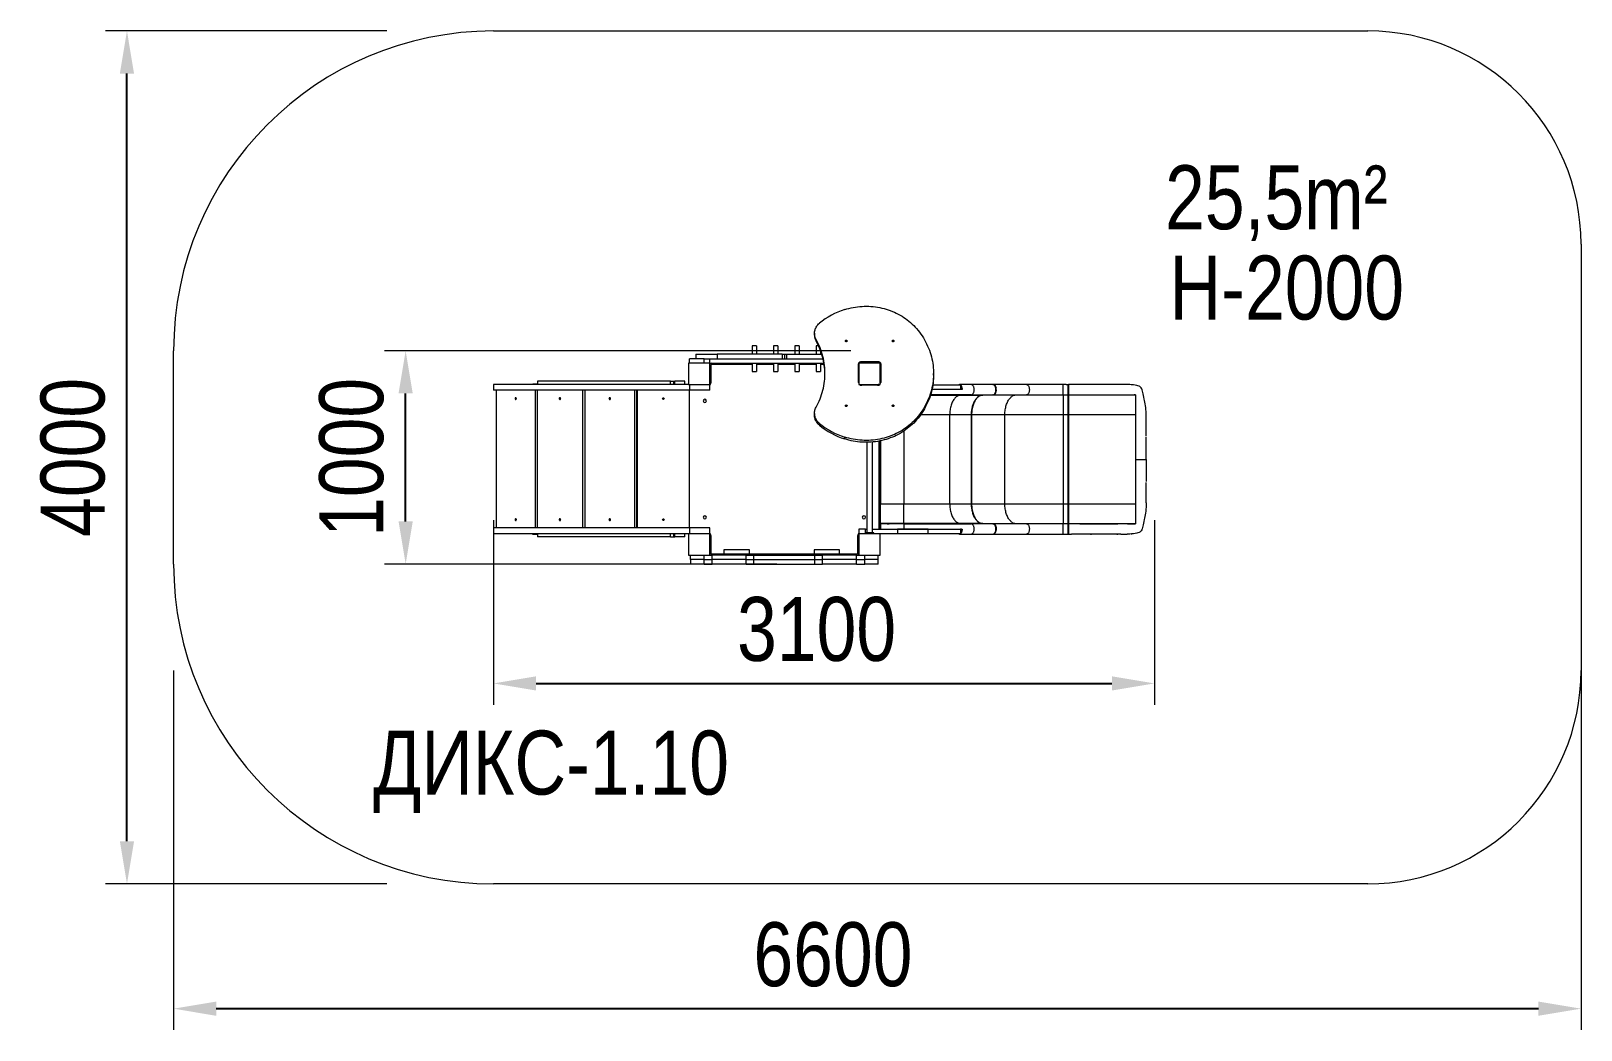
# Model space of a CAD drawing. Header units: millimetres. Extents: x -3610 to 3658, y -2763 to 1922.
import ezdxf

# ---------------------------------------------------------------- set-up
doc = ezdxf.new("R2010")
doc.units = ezdxf.units.MM
for name, color, linetype in [('DIKOM_АРТИКУЛ', 7, 'Continuous'), ('DIKOM_ЗОНА', 80, 'Continuous'), ('DIKOM_ОБЪЕКТ', 7, 'Continuous'), ('DIKOM_РАЗМЕР_ЗОНА', 7, 'Continuous'), ('DIKOM_РАЗМЕР_ОБЪЕКТА', 7, 'Continuous')]:
    doc.layers.add(name, color=color, linetype=linetype)
doc.styles.add('style1', font='arial.ttf', dxfattribs={"width": 0.8})
doc.dimstyles.new('1-50', dxfattribs={"dimtxt": 300, "dimasz": 200, "dimexe": 100, "dimexo": 0, "dimgap": 100, "dimtad": 1, "dimtxsty": 'style1', "dimcen": 200, "dimclrd": 7, "dimclre": 7, "dimclrt": 7, "dimadec": 1, "dimazin": 2, "dimtfac": 1, "dimtmove": 0, "dimatfit": 2, "dimfxl": 0, "dimlwd": 25, "dimlwe": 18, "dimarcsym": 0})

msp = doc.modelspace()

# ---------------------------------------------------------------- texts
at = {"layer": 'DIKOM_АРТИКУЛ', "insert": (-2006.365, -1358.95), "char_height": 300, "attachment_point": 1, "style": 'style1'}
msp.add_mtext_dynamic_manual_height_columns('ДИКС-1.10', width=1627.7801, gutter_width=20, heights=[0], dxfattribs=at)
at = {"layer": 'DIKOM_РАЗМЕР_ОБЪЕКТА', "insert": (1708.008, 1292.521), "char_height": 300, "attachment_point": 1, "style": 'style1'}
msp.add_mtext_dynamic_manual_height_columns('25,5m²', width=1186.35651, gutter_width=20, heights=[0], dxfattribs=at)
at = {"layer": 'DIKOM_РАЗМЕР_ОБЪЕКТА', "insert": (1729.132, 868.961), "char_height": 300, "width": 300, "attachment_point": 1, "style": 'style1'}
msp.add_mtext('H-2000', dxfattribs=at)

# ---------------------------------------------------------------- blocks, each defined once
blk = doc.blocks.new('*D0')
at = {"layer": 'Defpoints', "color": 0, "transparency": 16777216}
for p in [(-1853.2, 422.4), (233.7, 422.4), (-112.6, -577.6)]:
    blk.add_point(p, dxfattribs=at)
at = {"layer": 'DIKOM_РАЗМЕР_ОБЪЕКТА', "color": 7, "lineweight": 18, "transparency": 16777216}
for p, q in [((233.7, 422.4), (-1953.2, 422.4)), ((-112.6, -577.6), (-1953.2, -577.6))]:
    blk.add_line(p, q, dxfattribs=at)
at = {"layer": 'DIKOM_РАЗМЕР_ОБЪЕКТА', "color": 7, "lineweight": 25, "transparency": 16777216}
blk.add_line((-1853.2, -377.6), (-1853.2, 222.4), dxfattribs=at)
at = {"layer": 'DIKOM_РАЗМЕР_ОБЪЕКТА', "color": 7, "transparency": 16777216}
for points in [[(-1886.5, 222.4), (-1819.9, 222.4), (-1853.2, 422.4)], [(-1886.5, -377.6), (-1819.9, -377.6), (-1853.2, -577.6)]]:
    blk.add_solid(points, dxfattribs=at)
at = {"layer": 'DIKOM_РАЗМЕР_ОБЪЕКТА', "color": 7, "transparency": 16777216, "insert": (-2106.4, -77.6), "char_height": 300, "attachment_point": 5, "rotation": 90, "style": 'style1'}
blk.add_mtext('1000', dxfattribs=at)
blk = doc.blocks.new('*D1')
at = {"layer": 'Defpoints', "color": 0, "transparency": 16777216}
for p in [(3658.5, -818.3), (-2941.5, -1077.6), (-2941.5, -2663.1)]:
    blk.add_point(p, dxfattribs=at)
at = {"layer": 'DIKOM_РАЗМЕР_ЗОНА', "color": 7, "lineweight": 18, "transparency": 16777216}
for p, q in [((3658.5, -818.3), (3658.5, -2763.1)), ((-2941.5, -1077.6), (-2941.5, -2763.1))]:
    blk.add_line(p, q, dxfattribs=at)
at = {"layer": 'DIKOM_РАЗМЕР_ЗОНА', "color": 7, "lineweight": 25, "transparency": 16777216}
blk.add_line((3458.5, -2663.1), (-2741.5, -2663.1), dxfattribs=at)
at = {"layer": 'DIKOM_РАЗМЕР_ЗОНА', "color": 7, "transparency": 16777216}
for points in [[(-2741.5, -2629.8), (-2741.5, -2696.5), (-2941.5, -2663.1)], [(3458.5, -2629.8), (3458.5, -2696.5), (3658.5, -2663.1)]]:
    blk.add_solid(points, dxfattribs=at)
at = {"layer": 'DIKOM_РАЗМЕР_ЗОНА', "color": 7, "transparency": 16777216, "insert": (150.5, -2410), "char_height": 300, "attachment_point": 5, "style": 'style1'}
blk.add_mtext('6600', dxfattribs=at)
blk = doc.blocks.new('*D2')
at = {"layer": 'Defpoints', "color": 0, "transparency": 16777216}
for p in [(-3160.1, 1922.4), (-1941.5, 1922.4), (-1941.5, -2077.6)]:
    blk.add_point(p, dxfattribs=at)
at = {"layer": 'DIKOM_РАЗМЕР_ЗОНА', "color": 7, "lineweight": 18, "transparency": 16777216}
for p, q in [((-1941.5, 1922.4), (-3260.1, 1922.4)), ((-1941.5, -2077.6), (-3260.1, -2077.6))]:
    blk.add_line(p, q, dxfattribs=at)
at = {"layer": 'DIKOM_РАЗМЕР_ЗОНА', "color": 7, "lineweight": 25, "transparency": 16777216}
blk.add_line((-3160.1, -1877.6), (-3160.1, 1722.4), dxfattribs=at)
at = {"layer": 'DIKOM_РАЗМЕР_ЗОНА', "color": 7, "transparency": 16777216}
for points in [[(-3193.5, 1722.4), (-3126.8, 1722.4), (-3160.1, 1922.4)], [(-3193.5, -1877.6), (-3126.8, -1877.6), (-3160.1, -2077.6)]]:
    blk.add_solid(points, dxfattribs=at)
at = {"layer": 'DIKOM_РАЗМЕР_ЗОНА', "color": 7, "transparency": 16777216, "insert": (-3413.3, -77.6), "char_height": 300, "attachment_point": 5, "rotation": 90, "style": 'style1'}
blk.add_mtext('4000', dxfattribs=at)
blk = doc.blocks.new('*D3')
at = {"layer": 'Defpoints', "color": 0, "transparency": 16777216}
for p in [(-1441.5, -372.1), (1658.5, -372.1), (1658.5, -1137.5)]:
    blk.add_point(p, dxfattribs=at)
at = {"layer": 'DIKOM_РАЗМЕР_ОБЪЕКТА', "color": 7, "lineweight": 18, "transparency": 16777216}
for p, q in [((-1441.5, -372.1), (-1441.5, -1237.5)), ((1658.5, -372.1), (1658.5, -1237.5))]:
    blk.add_line(p, q, dxfattribs=at)
at = {"layer": 'DIKOM_РАЗМЕР_ОБЪЕКТА', "color": 7, "lineweight": 25, "transparency": 16777216}
blk.add_line((-1241.5, -1137.5), (1458.5, -1137.5), dxfattribs=at)
at = {"layer": 'DIKOM_РАЗМЕР_ОБЪЕКТА', "color": 7, "transparency": 16777216}
for points in [[(-1241.5, -1104.2), (-1241.5, -1170.8), (-1441.5, -1137.5)], [(1458.5, -1104.2), (1458.5, -1170.8), (1658.5, -1137.5)]]:
    blk.add_solid(points, dxfattribs=at)
at = {"layer": 'DIKOM_РАЗМЕР_ОБЪЕКТА', "color": 7, "transparency": 16777216, "insert": (73.8, -884.2), "char_height": 300, "attachment_point": 5, "style": 'style1'}
blk.add_mtext('3100', dxfattribs=at)

# ---------------------------------------------------------------- dimensions: what is measured, and where the dimension line sits
at = {"layer": 'DIKOM_РАЗМЕР_ЗОНА'}
dim = msp.add_linear_dim(base=(-3160.125, 1922.402), p1=(-1941.519, -2077.598), p2=(-1941.519, 1922.402), angle=90, dimstyle='1-50', dxfattribs=at)
dim.commit()
dim.dimension.update_dxf_attribs({"geometry": '*D2', "text_midpoint": (-3160.125, -77.598), "dimtype": 160})
dim = msp.add_linear_dim(base=(-2941.519, -2663.142), p1=(3658.481, -818.267), p2=(-2941.519, -1077.598), dimstyle='1-50', dxfattribs=at)
dim.commit()
dim.dimension.update_dxf_attribs({"geometry": '*D1', "text_midpoint": (150.484, -2663.142), "dimtype": 160})
at = {"layer": 'DIKOM_РАЗМЕР_ОБЪЕКТА'}
dim = msp.add_linear_dim(base=(-1853.194, 422.402), p1=(-112.65, -577.598), p2=(233.699, 422.402), angle=90, dimstyle='1-50', dxfattribs=at)
dim.commit()
dim.dimension.update_dxf_attribs({"geometry": '*D0', "text_midpoint": (-1853.194, -77.598), "dimtype": 160})
dim = msp.add_linear_dim(base=(1658.481, -1137.488), p1=(-1441.519, -372.098), p2=(1658.481, -372.098), dimstyle='1-50', dxfattribs=at)
dim.commit()
dim.dimension.update_dxf_attribs({"geometry": '*D3', "text_midpoint": (73.849, -1137.488), "dimtype": 160})

# ---------------------------------------------------------------- linework, layer by layer
at = {"layer": 'DIKOM_ЗОНА', "color": 3, "lineweight": 15}
for p, q in [((-1441.519, 1922.402), (2658.481, 1922.402)), ((3658.481, 922.402), (3658.481, -1077.598)), ((-2941.519, -577.598), (-2941.519, 422.402)), ((2658.481, -2077.598), (-1441.519, -2077.598))]:
    msp.add_line(p, q, dxfattribs=at)
for centre, radius, start, end in [((-1441.519, 422.402), 1500, 90, 180), ((2658.481, 922.402), 1000, 0, 90), ((-1441.519, -577.598), 1500, 180, 270), ((2658.481, -1077.598), 1000, 270, 0)]:
    msp.add_arc(centre, radius, start, end, dxfattribs=at)
at = {"layer": 'DIKOM_ОБЪЕКТ', "color": 7, "linetype": 'Continuous', "lineweight": 15}
for p, q in [((-207.409, 445.402), (-228.409, 445.402)), ((-228.409, 445.402), (-228.409, 444.492)), ((-228.409, 444.492), (-228.409, 406.402)), ((-207.409, 445.402), (-207.409, 444.492)), ((-207.409, 444.492), (-207.409, 406.402)), ((-107.409, 445.402), (-128.409, 445.402)), ((-128.409, 445.402), (-128.409, 444.492)), ((-128.409, 444.492), (-128.409, 406.402)), ((-107.409, 445.402), (-107.409, 444.492)), ((-107.409, 444.492), (-107.409, 406.402)), ((-7.409, 445.402), (-28.409, 445.402)), ((-28.409, 445.402), (-28.409, 444.492)), ((-28.409, 444.492), (-28.409, 406.402)), ((-7.409, 445.402), (-7.409, 444.492)), ((-7.409, 444.492), (-7.409, 406.402)), ((64.142, 504.435), (64.142, 495.556)), ((71.548, 467.158), (71.548, 476.038)), ((82.574, 445.402), (71.591, 445.402)), ((71.591, 445.402), (71.591, 444.492)), ((71.591, 444.492), (71.591, 406.402)), ((-527.409, 364.402), (-527.409, 264.402)), ((-427.409, 364.402), (-527.409, 364.402)), ((-527.409, 364.402), (-527.409, 264.402)), ((-427.409, 364.402), (-527.409, 364.402)), ((-522.409, 364.402), (-522.409, 385.402)), ((-453.139, 385.402), (-522.409, 385.402)), ((-492.409, 406.402), (-492.409, 385.402)), ((-492.409, 406.402), (-392.409, 406.402)), ((-453.139, 364.402), (-453.139, 385.402)), ((-453.139, 385.402), (-426.174, 385.402)), ((-427.409, 364.402), (-426.174, 364.402)), ((-427.409, 264.402), (-427.409, 364.402)), ((-426.174, 364.402), (-426.174, 385.402)), ((-426.174, 385.402), (103.657, 385.402)), ((-426.174, 364.402), (108.105, 364.402)), ((-417.409, 358.402), (-417.409, 364.402)), ((-392.409, 406.402), (-392.409, 385.402)), ((-87.409, 406.402), (-392.409, 406.402)), ((-228.409, 364.402), (-228.409, 325.402)), ((-207.409, 364.402), (-207.409, 325.402)), ((-128.409, 364.402), (-128.409, 325.402)), ((-107.409, 364.402), (-107.409, 325.402)), ((-87.409, 406.402), (-87.409, 385.402)), ((-87.409, 406.402), (-77.409, 406.402)), ((-77.409, 406.402), (-77.409, 385.402)), ((-77.409, 406.402), (-67.409, 406.402)), ((-77.409, 406.402), (-77.409, 385.402)), ((-67.409, 406.402), (-67.409, 385.402)), ((-67.409, 406.402), (97.736, 406.402)), ((-28.409, 364.402), (-28.409, 325.402)), ((-7.409, 364.402), (-7.409, 325.402)), ((71.591, 364.402), (71.591, 325.402)), ((92.591, 421.337), (92.591, 406.402)), ((92.591, 364.402), (92.591, 325.402)), ((372.591, 364.402), (272.591, 364.402)), ((272.591, 364.402), (272.591, 264.402)), ((285.591, 372.889), (359.591, 372.889)), ((285.591, 364.402), (285.591, 372.889)), ((359.591, 364.402), (359.591, 372.889)), ((372.591, 264.402), (372.591, 364.402)), ((-421.409, 354.402), (-427.409, 354.402)), ((-421.409, 354.402), (-421.409, 272.402)), ((-228.409, 358.402), (-417.409, 358.402)), ((-228.409, 325.402), (-207.409, 325.402)), ((-128.409, 358.402), (-207.409, 358.402)), ((-128.409, 325.402), (-107.409, 325.402)), ((-28.409, 358.402), (-107.409, 358.402)), ((-28.409, 325.402), (-7.409, 325.402)), ((71.591, 358.402), (-7.409, 358.402)), ((71.591, 325.402), (92.591, 325.402)), ((109.112, 358.402), (92.591, 358.402)), ((270.591, 274.183), (270.591, 359.296)), ((374.591, 359.296), (374.591, 274.183)), ((622.081, 307.86), (622.081, 316.739)), ((-1441.519, 264.402), (-1441.519, 237.402)), ((-1440.34, 264.402), (-1441.519, 264.402)), ((-1440.34, 237.402), (-1441.519, 237.402)), ((-1440.34, 237.402), (-1440.34, 264.402)), ((-527.409, 264.402), (-1440.34, 264.402)), ((-520.458, 237.402), (-1440.34, 237.402)), ((-1429.028, 237.402), (-1429.028, -408.598)), ((-1257.409, 264.402), (-1257.409, 267.402)), ((-1257.409, 267.402), (-1234.616, 267.402)), ((-1244.99, -408.598), (-1244.99, 237.402)), ((-1236.302, 237.402), (-1236.302, -408.598)), ((-1234.616, 279.402), (-1234.616, 264.402)), ((-1233.88, 279.402), (-1234.616, 279.402)), ((-1233.88, 264.402), (-1233.88, 279.402)), ((-610.862, 279.402), (-1233.88, 279.402)), ((-1023.013, -408.598), (-1023.013, 237.402)), ((-1013.222, 237.402), (-1013.222, -408.598)), ((-778.737, -408.598), (-778.737, 237.402)), ((-769.374, -408.598), (-769.374, 237.402)), ((-768.213, 237.402), (-768.213, -408.598)), ((-610.862, 264.402), (-610.862, 279.402)), ((-610.862, 279.402), (-596.065, 279.402)), ((-596.065, 264.402), (-596.065, 279.402)), ((-596.065, 279.402), (-590.541, 279.402)), ((-590.541, 264.402), (-590.541, 279.402)), ((-544.154, 279.402), (-590.541, 279.402)), ((-544.154, 264.402), (-544.154, 279.402)), ((-527.409, 264.402), (-427.409, 264.402)), ((-521.387, -408.598), (-521.387, 237.402)), ((-520.458, 237.402), (-520.458, 264.402)), ((-427.409, 237.402), (-520.458, 237.402)), ((-421.409, 272.402), (-427.409, 272.402)), ((-427.409, 237.402), (-427.409, 264.402)), ((272.591, 264.402), (372.591, 264.402)), ((302.591, 262.402), (278.109, 262.402)), ((280.591, 262.402), (280.591, 264.402)), ((359.591, 260.59), (285.591, 260.59)), ((302.591, 260.59), (302.591, 264.402)), ((302.591, 262.402), (302.591, 262.402)), ((302.591, 260.59), (302.591, 262.402)), ((342.591, 260.59), (342.591, 264.402)), ((342.591, 262.402), (367.074, 262.402)), ((362.591, 262.402), (362.591, 264.402)), ((756.036, 240.423), (614.657, 240.423)), ((748.352, 241.402), (614.873, 241.402)), ((618.726, 262.402), (748.352, 262.402)), ((744.188, 263.902), (744.142, 263.902)), ((744.753, 263.902), (744.188, 263.902)), ((799.014, 263.902), (744.753, 263.902)), ((748.352, 262.402), (748.352, 241.402)), ((750.252, 262.402), (748.352, 262.402)), ((750.252, 241.402), (748.352, 241.402)), ((750.252, 241.402), (750.252, 262.402)), ((753.474, 241.402), (750.729, 241.402)), ((893.216, 263.902), (799.014, 263.902)), ((875.929, 263.902), (836.353, 263.902)), ((901.059, 263.902), (893.216, 263.902)), ((901.06, 263.902), (902.566, 263.902)), ((1057.866, 263.902), (902.566, 263.902)), ((915.585, 239.902), (916.332, 239.902)), ((1229.939, 263.902), (1057.866, 263.902)), ((1229.939, 215.902), (1229.939, 263.902)), ((1243.939, 263.902), (1229.939, 263.902)), ((1243.939, 263.902), (1253.513, 263.902)), ((1245.837, 263.902), (1245.938, 263.913)), ((1245.938, 263.913), (1255.371, 263.921)), ((1253.655, 263.11), (1253.514, 263.786)), ((1254.665, 263.628), (1253.826, 262.789)), ((1255.371, 263.921), (1255.377, 263.735)), ((1269.143, 263.916), (1255.371, 263.91)), ((1269.938, 263.929), (1269.143, 263.928)), ((1484.585, 263.884), (1482.529, 263.86)), ((1485.824, 263.898), (1484.585, 263.884)), ((1550.07, 263.519), (1549.106, 263.584)), ((1550.665, 263.479), (1550.07, 263.519)), ((607.843, 214.9), (750.833, 214.9)), ((799.014, 215.902), (608.154, 215.902)), ((750.833, 214.9), (799.014, 215.902)), ((750.833, 214.9), (852.879, 214.9)), ((799.014, 215.902), (901.059, 215.902)), ((841.818, 212.753), (842.003, 212.831)), ((901.059, 215.902), (852.879, 214.9)), ((876.845, 215.398), (1009.371, 215.398)), ((899.556, 215.87), (902.566, 215.902)), ((902.566, 215.902), (1057.866, 215.902)), ((1009.371, 215.398), (1057.866, 215.902)), ((1009.371, 215.398), (1229.939, 215.398)), ((1057.866, 215.902), (1229.939, 215.902)), ((1229.939, 215.902), (1229.939, 215.398)), ((1229.939, 215.902), (1253.513, 215.902)), ((1229.939, 215.398), (1253.513, 215.398)), ((1229.939, 215.398), (1229.939, 123.4)), ((1253.513, 215.994), (1253.681, 216.48)), ((1253.513, 215.902), (1253.513, 215.398)), ((1253.513, 215.398), (1253.513, 123.4)), ((1253.825, 217.208), (1253.825, 216.792)), ((1254.646, 216.195), (1253.983, 216.857)), ((1254.013, 215.898), (1254.013, 216.402)), ((1254.013, 216.324), (1254.646, 215.691)), ((1254.013, 123.4), (1254.013, 215.898)), ((1254.646, 216.195), (1254.646, 215.691)), ((1254.646, 215.691), (1254.646, 123.4)), ((1255.352, 216.19), (1255.352, 216.077)), ((1255.353, 215.902), (1466.218, 215.902)), ((1255.353, 215.398), (1255.353, 215.902)), ((1255.353, 215.398), (1569.856, 215.398)), ((1255.353, 123.4), (1255.353, 215.398)), ((1466.218, 215.902), (1480.512, 215.902)), ((1480.512, 215.902), (1485.856, 215.902)), ((1569.333, 215.457), (1569.794, 215.421)), ((1569.794, 215.421), (1569.853, 215.402)), ((1569.853, 215.402), (1569.856, 215.398)), ((1569.856, 214.074), (1569.856, 214.055)), ((1569.856, 199.735), (1569.856, 194.96)), ((1569.856, 194.96), (1569.856, 174.335)), ((1569.856, 174.335), (1569.856, 167.93)), ((1569.856, 167.93), (1569.856, 144.144)), ((64.142, 129.044), (64.142, 120.164)), ((87.039, 73.24), (87.039, 82.12)), ((542.484, 98.004), (542.484, 106.883)), ((698.064, 122.402), (561.634, 122.402)), ((800.11, 122.402), (698.064, 122.402)), ((698.064, -295.598), (698.064, 122.402)), ((800.11, -295.598), (800.11, 122.402)), ((800.323, 122.402), (800.11, 122.402)), ((800.323, -295.598), (800.323, 122.402)), ((800.869, 123.4), (800.34, 123.4)), ((801.617, 123.4), (800.869, 123.4)), ((800.869, 123.4), (800.869, -296.597)), ((801.617, 123.4), (956.916, 123.4)), ((801.617, -296.597), (801.617, 123.4)), ((956.916, -296.597), (956.916, 123.4)), ((956.916, 123.4), (1229.939, 123.4)), ((1229.939, 123.4), (1253.513, 123.4)), ((1229.939, 123.4), (1229.939, -296.597)), ((1253.513, 123.4), (1253.513, -296.597)), ((1253.513, 123.4), (1254.013, 123.4)), ((1254.013, -296.597), (1254.013, 123.4)), ((1254.013, 123.4), (1254.646, 123.4)), ((1255.353, 123.4), (1254.646, 123.4)), ((1254.646, 123.4), (1254.646, -296.597)), ((1255.353, 123.4), (1569.856, 123.4)), ((1255.353, -296.597), (1255.353, 123.4)), ((1569.856, 144.144), (1569.856, 130.563)), ((1569.856, 130.563), (1569.856, 123.4)), ((1569.856, 123.4), (1569.856, 122.911)), ((1569.856, 122.911), (1569.856, 122.301)), ((1619.751, 124.756), (1619.65, 127.085)), ((1619.852, 122.427), (1619.751, 124.756)), ((205.815, 8.852), (205.815, 17.732)), ((372.591, -389.272), (372.591, 0.091)), ((373.591, 0.299), (373.591, -295.598)), ((483.547, 46.086), (483.547, -295.598)), ((1569.856, 58.112), (1569.856, -86.598)), ((309.091, -6.701), (309.091, -431.598)), ((336.091, -431.598), (336.091, -5.334)), ((366.591, -414.598), (366.591, -1.091)), ((1569.856, -86.598), (1569.856, -231.308)), ((1619.856, -87.161), (1619.831, -108.434)), ((1619.855, -86.035), (1619.852, -85.015)), ((1619.856, -86.598), (1619.856, -87.161)), ((372.591, -295.598), (373.591, -295.598)), ((372.591, -308.962), (372.591, -389.097)), ((373.591, -388.097), (373.591, -295.598)), ((373.591, -295.598), (483.547, -295.598)), ((483.547, -388.097), (483.547, -295.598)), ((483.547, -295.598), (698.064, -295.598)), ((698.064, -295.598), (800.11, -295.598)), ((800.11, -295.598), (800.323, -295.598)), ((800.331, -296.597), (800.869, -296.597)), ((800.869, -296.597), (801.617, -296.597)), ((956.916, -296.597), (801.617, -296.597)), ((1229.939, -296.597), (956.916, -296.597)), ((1229.939, -296.597), (1229.939, -388.595)), ((1253.513, -296.597), (1229.939, -296.597)), ((1253.513, -296.597), (1253.513, -388.595)), ((1253.513, -296.597), (1254.013, -296.597)), ((1254.013, -389.095), (1254.013, -296.597)), ((1254.646, -296.597), (1254.013, -296.597)), ((1254.646, -296.597), (1254.646, -388.888)), ((1255.353, -296.597), (1254.646, -296.597)), ((1569.856, -296.597), (1255.353, -296.597)), ((1255.353, -388.595), (1255.353, -296.597)), ((1569.856, -296.108), (1569.856, -295.498)), ((1569.856, -296.597), (1569.856, -296.108)), ((1569.856, -296.597), (1569.856, -303.76)), ((1569.856, -303.76), (1569.856, -317.341)), ((1569.856, -317.341), (1569.856, -341.127)), ((1569.856, -341.127), (1569.856, -347.532)), ((1569.856, -347.532), (1569.856, -368.157)), ((-1441.519, -408.598), (-1441.519, -435.598)), ((-1440.34, -408.598), (-1441.519, -408.598)), ((-1440.34, -435.598), (-1441.519, -435.598)), ((-1440.34, -435.598), (-1440.34, -408.598)), ((-520.458, -408.598), (-1440.34, -408.598)), ((-527.409, -435.598), (-1440.34, -435.598)), ((-1257.409, -438.598), (-1257.409, -435.598)), ((-1234.616, -435.598), (-1234.616, -450.598)), ((-1233.88, -450.598), (-1233.88, -435.598)), ((-610.862, -450.598), (-610.862, -435.598)), ((-596.065, -450.598), (-596.065, -435.598)), ((-590.541, -450.598), (-590.541, -435.598)), ((-544.154, -450.598), (-544.154, -435.598)), ((-427.409, -435.598), (-527.409, -435.598)), ((-527.409, -435.598), (-527.409, -535.598)), ((-520.458, -435.598), (-520.458, -408.598)), ((-427.409, -408.598), (-520.458, -408.598)), ((-427.409, -435.598), (-427.409, -408.598)), ((-427.409, -535.598), (-427.409, -435.598)), ((272.591, -414.598), (272.591, -435.598)), ((302.591, -414.598), (272.591, -414.598)), ((272.591, -435.598), (272.591, -535.598)), ((372.591, -435.598), (272.591, -435.598)), ((302.591, -435.598), (302.591, -414.598)), ((302.591, -414.598), (309.091, -414.598)), ((302.591, -435.598), (302.591, -431.598)), ((342.591, -431.598), (302.591, -431.598)), ((336.091, -414.598), (453.742, -414.598)), ((342.591, -435.598), (342.591, -431.598)), ((372.591, -389.097), (372.591, -390.098)), ((372.591, -390.098), (372.591, -413.598)), ((372.591, -414.598), (372.591, -413.773)), ((453.742, -435.598), (372.591, -435.598)), ((372.591, -535.598), (372.591, -435.598)), ((373.591, -389.098), (373.591, -388.097)), ((483.547, -388.097), (373.591, -388.097)), ((373.591, -389.098), (373.591, -413.62)), ((483.547, -389.098), (373.591, -389.098)), ((373.591, -413.62), (483.547, -413.62)), ((373.591, -413.62), (373.591, -414.598)), ((453.742, -414.598), (453.742, -435.598)), ((596.492, -414.598), (453.742, -414.598)), ((596.492, -435.598), (453.742, -435.598)), ((483.547, -388.097), (483.547, -389.098)), ((750.833, -388.097), (483.547, -388.097)), ((483.547, -389.098), (483.547, -413.62)), ((483.547, -389.098), (799.014, -389.098)), ((483.547, -413.62), (756.036, -413.62)), ((483.547, -413.62), (483.547, -414.598)), ((596.492, -435.598), (596.492, -414.598)), ((596.492, -414.598), (748.352, -414.598)), ((748.352, -435.598), (596.492, -435.598)), ((748.352, -414.598), (748.352, -435.598)), ((750.252, -414.598), (748.352, -414.598)), ((750.252, -435.598), (748.352, -435.598)), ((750.252, -435.598), (750.252, -414.598)), ((753.474, -414.598), (750.727, -414.598)), ((799.014, -389.098), (750.833, -388.097)), ((852.879, -388.097), (750.833, -388.097)), ((901.059, -389.098), (799.014, -389.098)), ((852.879, -388.097), (901.059, -389.098)), ((1009.371, -388.595), (876.845, -388.595)), ((902.566, -389.098), (899.556, -389.067)), ((902.256, -389.248), (901.059, -389.098)), ((1057.866, -389.098), (902.566, -389.098)), ((1057.866, -389.098), (1009.371, -388.595)), ((1229.939, -388.595), (1009.371, -388.595)), ((1229.939, -389.098), (1057.866, -389.098)), ((1229.939, -388.595), (1229.939, -389.098)), ((1253.513, -388.595), (1229.939, -388.595)), ((1229.939, -437.098), (1229.939, -389.098)), ((1253.513, -389.098), (1229.939, -389.098)), ((1253.513, -388.595), (1253.513, -389.098)), ((1253.513, -389.206), (1253.513, -389.098)), ((1254.646, -388.888), (1253.665, -389.869)), ((1254.646, -389.391), (1253.729, -390.308)), ((1253.789, -435.949), (1254.665, -436.825)), ((1254.013, -389.598), (1254.013, -389.095)), ((1254.646, -388.888), (1254.646, -389.391)), ((1255.352, -389.386), (1255.352, -389.274)), ((1569.856, -388.595), (1255.353, -388.595)), ((1255.353, -389.098), (1255.353, -388.595)), ((1309.048, -389.098), (1466.218, -389.098)), ((1466.218, -389.098), (1480.512, -389.098)), ((1480.512, -389.098), (1485.856, -389.098)), ((1569.333, -388.654), (1569.794, -388.618)), ((1569.794, -388.618), (1569.853, -388.598)), ((1569.853, -388.598), (1569.856, -388.595)), ((1569.856, -368.157), (1569.856, -372.931)), ((1569.856, -387.252), (1569.856, -387.271)), ((-1234.616, -438.598), (-1257.409, -438.598)), ((-1233.88, -450.598), (-1234.616, -450.598)), ((-610.862, -450.598), (-1233.88, -450.598)), ((-610.862, -450.598), (-596.065, -450.598)), ((-596.065, -450.598), (-590.541, -450.598)), ((-544.154, -450.598), (-590.541, -450.598)), ((-421.409, -443.598), (-427.409, -443.598)), ((-421.409, -443.598), (-421.409, -525.598)), ((266.591, -525.598), (266.591, -443.598)), ((266.591, -443.598), (272.591, -443.598)), ((744.142, -437.098), (744.188, -437.098)), ((744.188, -437.098), (744.753, -437.098)), ((744.753, -437.098), (799.014, -437.098)), ((799.014, -437.098), (893.216, -437.098)), ((836.353, -437.098), (875.929, -437.098)), ((893.216, -437.098), (901.059, -437.098)), ((902.566, -437.098), (903.585, -436.982)), ((902.566, -437.098), (1057.866, -437.098)), ((1057.866, -437.098), (1229.939, -437.098)), ((1229.939, -437.098), (1243.939, -437.098)), ((1243.939, -437.098), (1253.513, -437.098)), ((1245.938, -437.11), (1245.792, -437.085)), ((1245.938, -437.11), (1255.371, -437.118)), ((1254.671, -436.642), (1254.665, -436.825)), ((1255.371, -437.118), (1255.377, -436.929)), ((1255.371, -437.107), (1269.143, -437.112)), ((1269.938, -437.126), (1269.143, -437.125)), ((1482.466, -437.057), (1484.672, -437.082)), ((1484.672, -437.082), (1485.824, -437.095)), ((1549.106, -436.781), (1549.818, -436.74)), ((-527.409, -535.598), (-427.409, -535.598)), ((-517.409, -556.598), (-517.409, -535.598)), ((-517.409, -556.598), (-517.409, -577.598)), ((-454.126, -556.598), (-517.409, -556.598)), ((-454.126, -556.598), (-517.409, -556.598)), ((-454.126, -577.598), (-517.409, -577.598)), ((-454.126, -556.598), (-454.126, -535.598)), ((-454.126, -577.598), (-454.126, -556.598)), ((-454.126, -556.598), (-415.728, -556.598)), ((-454.126, -556.598), (-415.728, -556.598)), ((-454.126, -577.598), (-415.728, -577.598)), ((-421.409, -525.598), (-427.409, -525.598)), ((-427.409, -535.598), (-415.728, -535.598)), ((-417.409, -529.598), (-417.409, -535.598)), ((-417.409, -529.598), (-361.404, -529.598)), ((-415.728, -556.598), (-415.728, -535.598)), ((-257.005, -535.598), (-415.728, -535.598)), ((-415.728, -577.598), (-415.728, -556.598)), ((-257.005, -556.598), (-415.728, -556.598)), ((-257.005, -556.598), (-415.728, -556.598)), ((-257.005, -577.598), (-415.728, -577.598)), ((-361.404, -510.598), (-361.404, -531.598)), ((-241.404, -510.598), (-361.404, -510.598)), ((-241.404, -531.598), (-361.404, -531.598)), ((-257.005, -556.598), (-257.005, -535.598)), ((-257.005, -535.598), (-220.065, -535.598)), ((-257.005, -577.598), (-257.005, -556.598)), ((-257.005, -556.598), (-220.065, -556.598)), ((-257.005, -556.598), (-220.065, -556.598)), ((-257.005, -577.598), (-220.065, -577.598)), ((-241.404, -531.598), (-241.404, -510.598)), ((-241.404, -529.598), (61.704, -529.598)), ((-220.065, -556.598), (-220.065, -535.598)), ((-220.065, -535.598), (65.248, -535.598)), ((-220.065, -577.598), (-220.065, -556.598)), ((-220.065, -556.598), (65.248, -556.598)), ((-220.065, -556.598), (65.248, -556.598)), ((-220.065, -577.598), (65.248, -577.598)), ((61.704, -510.598), (61.704, -531.598)), ((181.704, -510.598), (61.704, -510.598)), ((181.704, -531.598), (61.704, -531.598)), ((65.248, -556.598), (65.248, -535.598)), ((65.248, -535.598), (102.188, -535.598)), ((65.248, -577.598), (65.248, -556.598)), ((65.248, -556.598), (102.188, -556.598)), ((65.248, -556.598), (102.188, -556.598)), ((65.248, -577.598), (102.188, -577.598)), ((102.188, -556.598), (102.188, -535.598)), ((260.911, -535.598), (102.188, -535.598)), ((102.188, -577.598), (102.188, -556.598)), ((260.911, -556.598), (102.188, -556.598)), ((260.911, -556.598), (102.188, -556.598)), ((260.911, -577.598), (102.188, -577.598)), ((181.704, -531.598), (181.704, -510.598)), ((181.704, -529.598), (262.591, -529.598)), ((260.911, -556.598), (260.911, -535.598)), ((260.911, -535.598), (272.591, -535.598)), ((260.911, -577.598), (260.911, -556.598)), ((260.911, -556.598), (299.309, -556.598)), ((260.911, -556.598), (299.309, -556.598)), ((260.911, -577.598), (299.309, -577.598)), ((262.591, -535.598), (262.591, -529.598)), ((266.591, -525.598), (272.591, -525.598)), ((272.591, -535.598), (372.591, -535.598)), ((299.309, -556.598), (299.309, -535.598)), ((299.309, -577.598), (299.309, -556.598)), ((362.591, -556.598), (299.309, -556.598)), ((362.591, -556.598), (299.309, -556.598)), ((362.591, -577.598), (299.309, -577.598)), ((362.591, -556.598), (362.591, -535.598)), ((362.591, -577.598), (362.591, -556.598))]:
    msp.add_line(p, q, dxfattribs=at)
at = {"layer": 'DIKOM_ОБЪЕКТ', "color": 7, "linetype": 'Continuous', "lineweight": 15, "flags": 128}
for points in [[(205.815, 615.747), (215.684, 618.738), (225.66, 621.416), (235.734, 623.78), (245.892, 625.825), (256.122, 627.55), (266.411, 628.953), (276.749, 630.031), (287.121, 630.784), (297.516, 631.21), (307.921, 631.309), (318.323, 631.082), (328.711, 630.527), (339.071, 629.647), (349.391, 628.441), (359.659, 626.912), (369.862, 625.061), (379.988, 622.89), (390.025, 620.403), (399.96, 617.601), (409.783, 614.489), (419.48, 611.071), (429.041, 607.349), (438.454, 603.329), (447.707, 599.016), (456.79, 594.415), (465.691, 589.531), (474.399, 584.37), (482.905, 578.939), (491.198, 573.243), (499.269, 567.291), (507.106, 561.088), (514.701, 554.643), (522.045, 547.963), (529.129, 541.056), (535.945, 533.931), (542.484, 526.595)], [(71.548, 476.038), (69.455, 480.195), (67.697, 484.477), (66.284, 488.863), (65.223, 493.33), (64.52, 497.855), (64.178, 502.413), (64.199, 506.982), (64.583, 511.538), (65.327, 516.057), (66.429, 520.516), (67.882, 524.891), (69.679, 529.161), (71.81, 533.302), (74.265, 537.293), (77.03, 541.113), (80.092, 544.744), (83.434, 548.165), (87.039, 551.359)], [(542.484, 526.595), (549.473, 518.206), (556.175, 509.626), (562.582, 500.863), (568.688, 491.926), (574.487, 482.822), (579.975, 473.561), (585.145, 464.151), (589.992, 454.601), (594.513, 444.921), (598.703, 435.118), (602.558, 425.204), (606.074, 415.187), (609.249, 405.076), (612.078, 394.882), (614.559, 384.613), (616.69, 374.281), (618.469, 363.893), (619.895, 353.461), (620.965, 342.994), (621.679, 332.502), (622.036, 321.995), (622.036, 311.484), (621.679, 300.977), (620.965, 290.485), (619.895, 280.018), (618.469, 269.586), (616.69, 259.198), (614.559, 248.866), (612.078, 238.597), (609.249, 228.403), (606.074, 218.292), (602.558, 208.275), (598.703, 198.361), (594.513, 188.558), (589.992, 178.878), (585.145, 169.328), (579.975, 159.918), (574.487, 150.657), (568.688, 141.553), (562.582, 132.616), (556.175, 123.853), (549.473, 115.272), (542.484, 106.883)], [(71.548, 157.441), (76.654, 167.04), (81.441, 176.772), (85.903, 186.63), (90.038, 196.605), (93.842, 206.688), (97.311, 216.869), (100.441, 227.14), (103.231, 237.491), (105.678, 247.913), (107.78, 258.397), (109.534, 268.933), (110.939, 279.512), (111.994, 290.125), (112.697, 300.761), (113.049, 311.412), (113.049, 322.067), (112.697, 332.718), (111.994, 343.354), (110.939, 353.967), (109.534, 364.546), (107.78, 375.082), (105.678, 385.566), (103.231, 395.988), (100.441, 406.339), (97.311, 416.61), (93.842, 426.791), (90.038, 436.874), (85.903, 446.849), (81.441, 456.707), (76.654, 466.439), (71.548, 476.038)], [(212.591, 464.938), (211.412, 465.1), (210.338, 465.568), (209.464, 466.303), (208.868, 467.239), (208.603, 468.292), (208.692, 469.37), (209.127, 470.376), (209.871, 471.22), (210.856, 471.829), (211.995, 472.148), (213.188, 472.148), (214.327, 471.829), (215.312, 471.22), (216.056, 470.376), (216.491, 469.37), (216.58, 468.292), (216.315, 467.239), (215.719, 466.303), (214.845, 465.568), (213.77, 465.1), (212.591, 464.938)], [(432.591, 464.938), (431.412, 465.1), (430.338, 465.568), (429.464, 466.303), (428.868, 467.239), (428.603, 468.292), (428.692, 469.37), (429.127, 470.376), (429.871, 471.22), (430.856, 471.829), (431.995, 472.148), (433.188, 472.148), (434.327, 471.829), (435.312, 471.22), (436.056, 470.376), (436.491, 469.37), (436.58, 468.292), (436.315, 467.239), (435.719, 466.303), (434.845, 465.568), (433.77, 465.1), (432.591, 464.938)], [(270.591, 359.296), (270.776, 361.423), (271.326, 363.497), (272.226, 365.467), (273.456, 367.286), (274.985, 368.908), (276.775, 370.293), (278.782, 371.408), (280.956, 372.224), (283.245, 372.722), (285.591, 372.889)], [(359.591, 372.889), (361.938, 372.722), (364.227, 372.224), (366.401, 371.408), (368.408, 370.293), (370.198, 368.908), (371.727, 367.286), (372.957, 365.467), (373.857, 363.497), (374.407, 361.423), (374.591, 359.296)], [(622.081, 307.86), (622.036, 302.604), (621.679, 292.097), (620.965, 281.605), (619.895, 271.138), (618.469, 260.706), (616.69, 250.319), (614.559, 239.986), (612.078, 229.717), (609.249, 219.523), (606.074, 209.412), (602.558, 199.395), (598.703, 189.481), (594.513, 179.679), (589.992, 169.998), (585.145, 160.448), (579.975, 151.038), (574.487, 141.777), (568.688, 132.673), (562.582, 123.736), (556.175, 114.973), (549.473, 106.393), (542.484, 98.004)], [(750.252, 260.858), (750.276, 260.832), (750.965, 259.939), (751.587, 259.001), (752.145, 258.036), (752.642, 257.064), (754.09, 253.383), (755.145, 249.259), (755.793, 244.88), (756.036, 240.423)], [(750.252, 247.823), (750.675, 245.133), (750.91, 241.402)], [(799.014, 215.902), (800.739, 216.091), (802.437, 216.656), (804.081, 217.587), (805.645, 218.87), (807.105, 220.485), (808.437, 222.406), (809.62, 224.603), (810.636, 227.042), (811.469, 229.683), (812.106, 232.485), (812.536, 235.404), (812.752, 238.395), (812.752, 241.409), (812.536, 244.399), (812.106, 247.318), (811.469, 250.12), (810.636, 252.761), (809.62, 255.2), (808.437, 257.397), (807.105, 259.318), (805.645, 260.933), (804.081, 262.216), (802.437, 263.148), (800.739, 263.712), (799.014, 263.902)], [(901.059, 215.902), (902.502, 216.034), (903.692, 216.345), (904.629, 216.723), (905.319, 217.08), (905.771, 217.351), (906.305, 217.713), (907.291, 218.501), (908.328, 219.519), (909.157, 220.491), (910.003, 221.657), (910.669, 222.718), (910.894, 223.109), (911.216, 223.702), (911.624, 224.513), (911.926, 225.166), (912.129, 225.632), (912.353, 226.176), (913.116, 228.316), (913.776, 230.714), (914.232, 232.933), (914.528, 234.935), (914.766, 237.677), (914.825, 239.907), (914.562, 244.576), (913.778, 249.081), (913.408, 250.507), (912.986, 251.887), (912.632, 252.903), (912.218, 253.958), (911.469, 255.607), (910.897, 256.689), (910.239, 257.787), (909.449, 258.931), (908.71, 259.854), (907.501, 261.112), (906.162, 262.192), (903.755, 263.437), (901.059, 263.902)], [(914.55, 248.974), (913.656, 252.075), (912.503, 254.933), (911.127, 257.454), (909.553, 259.601), (907.803, 261.331), (905.932, 262.589), (903.99, 263.35), (901.987, 263.609)], [(902.566, 263.902), (903.38, 263.86), (904.191, 263.734), (904.853, 263.569), (905.574, 263.322), (906.558, 262.871), (908.452, 261.597), (909.354, 260.782), (909.791, 260.331), (910.007, 260.095), (910.113, 259.974), (910.166, 259.913), (910.193, 259.883), (910.206, 259.867), (910.213, 259.86), (910.216, 259.856), (910.218, 259.854), (910.218, 259.853), (910.219, 259.853), (910.219, 259.852), (910.219, 259.852), (910.219, 259.852), (910.219, 259.852), (910.219, 259.852), (910.219, 259.852), (910.219, 259.852), (910.27, 259.793), (910.689, 259.279), (911.478, 258.194), (912.104, 257.208), (912.617, 256.302), (913.203, 255.136), (914.373, 252.245), (915.284, 249.086)], [(912.3, 222.931), (911.297, 221.347), (910.211, 219.942), (909.055, 218.734), (908.13, 217.95), (907.27, 217.346), (906.105, 216.708), (905.077, 216.304), (904.216, 216.075), (903.21, 215.94)], [(911.602, 223.138), (909.538, 220.185), (907.188, 217.998), (904.642, 216.651), (904.309, 216.594)], [(914.55, 230.829), (913.297, 226.739), (911.602, 223.138)], [(915.585, 239.902), (915.323, 244.536), (914.55, 248.974)], [(915.585, 239.902), (915.326, 235.286), (914.55, 230.829)], [(1057.866, 263.902), (1059.591, 263.712), (1061.289, 263.148), (1062.933, 262.216), (1064.497, 260.933), (1065.957, 259.318), (1067.289, 257.397), (1068.472, 255.2), (1069.488, 252.761), (1070.321, 250.12), (1070.958, 247.318), (1071.388, 244.399), (1071.604, 241.409), (1071.604, 238.395), (1071.388, 235.404), (1070.958, 232.485), (1070.321, 229.683), (1069.488, 227.042), (1068.472, 224.603), (1067.289, 222.406), (1065.957, 220.485), (1064.497, 218.87), (1062.933, 217.587), (1061.289, 216.656), (1059.591, 216.091), (1057.866, 215.902)], [(1253.513, 239.902), (1253.514, 244.588), (1253.513, 249.083), (1253.514, 253.239), (1253.514, 255.129), (1253.514, 256.02), (1253.513, 256.451), (1253.513, 256.662), (1253.513, 256.767), (1253.513, 256.82), (1253.513, 256.846), (1253.513, 256.859), (1253.513, 256.865), (1253.513, 256.869), (1253.513, 256.87), (1253.513, 256.871), (1253.513, 256.871), (1253.513, 256.872), (1253.513, 256.872), (1253.513, 256.872), (1253.513, 256.872), (1253.513, 256.872), (1253.513, 256.872), (1253.513, 257.055), (1253.514, 257.725), (1253.514, 258.661), (1253.515, 259.321), (1253.515, 259.856), (1253.514, 261.063), (1253.514, 261.592), (1253.514, 261.837), (1253.513, 261.954), (1253.513, 262.012), (1253.513, 262.04), (1253.513, 262.054), (1253.513, 262.061), (1253.513, 262.065), (1253.513, 262.067), (1253.513, 262.068), (1253.513, 262.068), (1253.513, 262.068), (1253.513, 262.068), (1253.513, 262.068), (1253.513, 262.068), (1253.513, 262.068), (1253.513, 262.068), (1253.513, 262.068), (1253.513, 262.161), (1253.514, 262.508), (1253.514, 262.96), (1253.515, 263.207)], [(1253.513, 215.902), (1253.513, 216.365), (1253.513, 217.738), (1253.514, 218.749), (1253.514, 219.332), (1253.515, 219.642), (1253.515, 219.802), (1253.515, 219.883), (1253.515, 219.924), (1253.515, 219.944), (1253.515, 219.955), (1253.515, 219.96), (1253.515, 219.962), (1253.515, 219.964), (1253.515, 219.964), (1253.515, 219.965), (1253.515, 219.965), (1253.515, 219.965), (1253.515, 219.965), (1253.515, 219.965), (1253.515, 219.965), (1253.515, 220.392), (1253.514, 221.367), (1253.513, 222.263), (1253.513, 222.942), (1253.514, 224.692), (1253.514, 225.624), (1253.515, 226.102), (1253.515, 226.345), (1253.515, 226.467), (1253.515, 226.528), (1253.515, 226.559), (1253.515, 226.574), (1253.515, 226.582), (1253.515, 226.586), (1253.515, 226.587), (1253.515, 226.588), (1253.515, 226.589), (1253.515, 226.589), (1253.515, 226.589), (1253.515, 226.589), (1253.515, 226.589), (1253.515, 226.589), (1253.515, 227.221), (1253.514, 228.6), (1253.513, 229.824), (1253.513, 230.727), (1253.514, 232.945), (1253.514, 234.08), (1253.515, 234.654), (1253.515, 234.941), (1253.515, 235.086), (1253.515, 235.158), (1253.515, 235.194), (1253.515, 235.212), (1253.515, 235.221), (1253.515, 235.226), (1253.515, 235.228), (1253.515, 235.229), (1253.515, 235.229), (1253.515, 235.23), (1253.515, 235.23), (1253.515, 235.23), (1253.515, 235.23), (1253.515, 235.23), (1253.515, 235.23), (1253.515, 235.496), (1253.515, 236.284), (1253.514, 237.545), (1253.513, 238.914), (1253.513, 239.902)], [(1253.681, 216.48), (1253.746, 216.668), (1253.914, 217.813), (1253.99, 219.149), (1254.011, 220.475), (1254.011, 222.057), (1254.011, 223.737), (1254.012, 225.577), (1254.012, 228.529), (1254.011, 231.706), (1254.013, 235.061), (1254.011, 238.507), (1254.012, 242.013), (1254.012, 245.459), (1254.011, 248.775), (1254.012, 251.809), (1254.012, 253.676), (1254.01, 255.489), (1253.994, 257.714), (1253.951, 259.578), (1253.853, 261.392), (1253.699, 262.9), (1253.655, 263.11)], [(1253.825, 263.011), (1253.827, 262.57), (1253.826, 261.655)], [(1254.665, 263.628), (1254.68, 263.19), (1254.687, 261.849), (1254.686, 259.672), (1254.678, 256.72), (1254.665, 253.128), (1254.649, 249.03), (1254.634, 244.57), (1254.623, 239.924), (1254.616, 235.305), (1254.614, 230.856), (1254.618, 226.75), (1254.625, 223.162), (1254.633, 220.2), (1254.64, 218.007), (1254.644, 216.651), (1254.646, 216.195)], [(1255.383, 263.847), (1254.998, 263.773), (1254.672, 263.558)], [(1255.377, 263.735), (1255.386, 263.477), (1255.393, 262.119), (1255.392, 259.914), (1255.384, 256.924), (1255.372, 253.288), (1255.357, 249.139), (1255.343, 244.624), (1255.332, 239.921), (1255.325, 235.247), (1255.324, 230.744), (1255.327, 226.589), (1255.333, 222.957), (1255.34, 219.958), (1255.348, 217.738), (1255.351, 216.365), (1255.352, 216.19)], [(1498.606, 263.809), (1495.728, 263.809), (1487.755, 263.873), (1484.586, 263.865), (1479.626, 263.853), (1471.565, 263.806), (1463.504, 263.769), (1399.001, 263.784), (1359.428, 263.878), (1334.47, 263.937), (1269.938, 263.929)], [(1363.581, 263.868), (1361.159, 263.885), (1357.697, 263.902)], [(1538.893, 263.887), (1537.868, 263.933), (1535.42, 264.002), (1532.419, 264.034), (1528.867, 264.04), (1524.842, 264.026), (1520.648, 263.998), (1514.899, 263.95), (1509.04, 263.899), (1503.142, 263.843), (1498.731, 263.801), (1498.606, 263.8)], [(1619.901, 116.92), (1619.895, 117.845), (1619.633, 127.714), (1619.031, 137.503), (1618.214, 147.074), (1617.224, 156.262), (1616.086, 165.1), (1614.824, 173.598), (1613.492, 181.607), (1612.116, 189.155), (1610.715, 196.308), (1608.954, 204.768), (1607.229, 212.723), (1605.576, 220.192), (1603.961, 227.131), (1602.313, 233.437), (1600.549, 239.059), (1598.572, 243.959), (1596.245, 248.17), (1593.425, 251.705), (1589.992, 254.594), (1585.818, 256.921), (1580.801, 258.824), (1574.93, 260.409), (1568.196, 261.707), (1560.647, 262.71), (1552.249, 263.411), (1542.966, 263.81), (1538.893, 263.866)], [(-1337.009, 194.402), (-1336.141, 194.579), (-1335.35, 195.097), (-1334.707, 195.908), (-1334.268, 196.94), (-1334.072, 198.103), (-1334.138, 199.292), (-1334.459, 200.402), (-1335.006, 201.334), (-1335.731, 202.006), (-1336.57, 202.357), (-1337.448, 202.357), (-1338.286, 202.006), (-1339.012, 201.334), (-1339.559, 200.402), (-1339.88, 199.292), (-1339.945, 198.103), (-1339.75, 196.94), (-1339.311, 195.908), (-1338.668, 195.097), (-1337.877, 194.579), (-1337.009, 194.402)], [(-1129.657, 194.402), (-1128.652, 194.579), (-1127.735, 195.097), (-1126.989, 195.908), (-1126.481, 196.94), (-1126.254, 198.103), (-1126.33, 199.292), (-1126.702, 200.402), (-1127.336, 201.334), (-1128.177, 202.006), (-1129.149, 202.357), (-1130.166, 202.357), (-1131.138, 202.006), (-1131.979, 201.334), (-1132.613, 200.402), (-1132.985, 199.292), (-1133.061, 198.103), (-1132.834, 196.94), (-1132.326, 195.908), (-1131.58, 195.097), (-1130.663, 194.579), (-1129.657, 194.402)], [(-895.98, 194.402), (-894.874, 194.579), (-893.866, 195.097), (-893.046, 195.908), (-892.487, 196.94), (-892.238, 198.103), (-892.322, 199.292), (-892.731, 200.402), (-893.428, 201.334), (-894.352, 202.006), (-895.421, 202.357), (-896.539, 202.357), (-897.608, 202.006), (-898.532, 201.334), (-899.229, 200.402), (-899.637, 199.292), (-899.721, 198.103), (-899.472, 196.94), (-898.913, 195.908), (-898.093, 195.097), (-897.086, 194.579), (-895.98, 194.402)], [(87.039, 82.12), (83.434, 85.314), (80.092, 88.735), (77.03, 92.366), (74.265, 96.186), (71.81, 100.177), (69.679, 104.318), (67.882, 108.588), (66.429, 112.963), (65.327, 117.422), (64.583, 121.941), (64.199, 126.497), (64.178, 131.066), (64.52, 135.624), (65.223, 140.149), (66.284, 144.616), (67.697, 149.002), (69.455, 153.284), (71.548, 157.441)], [(212.591, 161.291), (211.412, 161.452), (210.338, 161.921), (209.464, 162.656), (208.868, 163.591), (208.603, 164.645), (208.692, 165.722), (209.127, 166.728), (209.871, 167.573), (210.856, 168.181), (211.995, 168.5), (213.188, 168.5), (214.327, 168.181), (215.312, 167.573), (216.056, 166.728), (216.491, 165.722), (216.58, 164.645), (216.315, 163.591), (215.719, 162.656), (214.845, 161.921), (213.77, 161.452), (212.591, 161.291)], [(432.591, 161.291), (431.412, 161.452), (430.338, 161.921), (429.464, 162.656), (428.868, 163.591), (428.603, 164.645), (428.692, 165.722), (429.127, 166.728), (429.871, 167.573), (430.856, 168.181), (431.995, 168.5), (433.188, 168.5), (434.327, 168.181), (435.312, 167.573), (436.056, 166.728), (436.491, 165.722), (436.58, 164.645), (436.315, 163.591), (435.719, 162.656), (434.845, 161.921), (433.77, 161.452), (432.591, 161.291)], [(617.429, 215.734), (617.175, 215.716), (616.443, 215.698), (615.314, 215.683), (613.917, 215.673), (612.408, 215.667), (610.958, 215.668), (609.73, 215.675), (608.863, 215.687), (608.454, 215.702), (608.429, 215.708), (608.683, 215.726), (609.415, 215.743), (610.544, 215.758), (611.942, 215.769), (613.451, 215.774), (614.901, 215.773), (616.128, 215.766), (616.996, 215.755), (617.404, 215.739), (617.429, 215.734)], [(750.833, 214.9), (747.514, 214.688), (744.209, 214.113), (740.93, 213.18), (737.692, 211.89), (734.507, 210.25), (731.386, 208.265), (728.343, 205.944), (725.389, 203.296), (722.536, 200.33), (719.795, 197.059), (717.177, 193.495), (714.692, 189.653), (712.35, 185.547), (710.159, 181.194), (708.13, 176.61), (706.268, 171.814), (704.583, 166.824), (703.079, 161.659), (701.765, 156.342), (700.643, 150.891), (699.72, 145.328), (698.997, 139.675), (698.48, 133.955), (698.168, 128.19), (698.064, 122.402)], [(714.068, 215.743), (713.814, 215.726), (713.082, 215.708), (711.953, 215.692), (710.555, 215.678), (709.046, 215.67), (707.596, 215.667), (706.368, 215.67), (705.501, 215.679), (705.093, 215.693), (705.068, 215.698), (705.321, 215.715), (706.054, 215.733), (707.183, 215.75), (708.58, 215.763), (710.089, 215.772), (711.539, 215.774), (712.767, 215.771), (713.634, 215.762), (714.043, 215.748), (714.068, 215.743)], [(821.893, 197.125), (821.841, 197.059), (819.223, 193.495), (816.738, 189.653), (814.395, 185.547), (812.205, 181.194), (810.175, 176.61), (808.314, 171.814), (806.628, 166.824), (805.125, 161.659), (803.81, 156.342), (802.689, 150.891), (801.765, 145.328), (801.043, 139.675), (800.525, 133.955), (800.214, 128.19), (800.11, 122.402)], [(800.323, 122.402), (800.413, 127.799), (800.503, 130.029), (800.72, 133.713), (801.035, 137.521), (801.473, 141.576), (802.039, 145.763), (802.739, 150.028), (803.575, 154.324), (804.547, 158.614), (805.656, 162.868), (806.899, 167.059), (808.274, 171.165), (809.777, 175.165), (811.404, 179.042), (813.151, 182.78), (815.012, 186.364), (816.983, 189.782), (819.059, 193.021), (821.233, 196.071), (822.125, 197.192)], [(817.894, 191.208), (817.449, 190.483), (815.114, 186.386), (812.929, 182.043), (810.905, 177.47), (809.049, 172.686), (807.369, 167.708), (805.87, 162.557), (804.559, 157.253), (803.441, 151.816), (802.52, 146.267), (801.8, 140.629), (801.284, 134.924), (800.973, 129.173), (800.869, 123.4)], [(801.617, 123.4), (801.72, 129.155), (802.03, 134.887), (802.544, 140.575), (803.262, 146.195), (804.18, 151.725), (805.294, 157.145), (806.601, 162.433), (808.095, 167.568), (809.771, 172.529), (811.621, 177.299), (813.638, 181.857), (815.816, 186.186), (818.144, 190.27), (820.614, 194.091), (823.216, 197.636), (825.941, 200.89), (828.777, 203.84), (831.713, 206.475), (834.738, 208.785), (837.84, 210.761), (841.007, 212.394), (841.818, 212.753)], [(852.879, 214.9), (849.559, 214.688), (846.254, 214.113), (842.976, 213.18), (839.738, 211.89), (836.552, 210.25), (833.432, 208.265), (830.389, 205.944), (827.435, 203.296), (824.582, 200.33), (821.893, 197.125)], [(902.566, 215.902), (902.253, 215.978), (901.986, 216.195)], [(956.916, 123.4), (957.019, 129.155), (957.329, 134.887), (957.844, 140.575), (958.562, 146.195), (959.479, 151.725), (960.594, 157.145), (961.901, 162.433), (963.395, 167.568), (965.07, 172.529), (966.92, 177.299), (968.938, 181.857), (971.115, 186.186), (973.443, 190.27), (975.914, 194.091), (978.516, 197.636), (981.241, 200.89), (984.077, 203.84), (987.013, 206.475), (990.038, 208.785), (993.14, 210.761), (996.307, 212.394), (999.526, 213.679), (1002.785, 214.61), (1006.071, 215.184), (1009.371, 215.398)], [(1254.897, 216.028), (1255.066, 215.955), (1255.357, 215.981)], [(1255.352, 216.109), (1287.91, 215.929), (1309.048, 215.917)], [(1485.856, 215.902), (1495.173, 215.899), (1504.553, 215.889), (1513.812, 215.873), (1522.761, 215.851), (1531.218, 215.822), (1539.019, 215.789), (1546.032, 215.75), (1552.161, 215.709)], [(1485.88, 215.917), (1487.359, 215.93), (1490.903, 216.099), (1494.624, 216.294), (1496.531, 216.368), (1498.786, 216.408), (1501.752, 216.401), (1505.392, 216.348), (1509.651, 216.255), (1514.44, 216.134), (1519.645, 216.004), (1525.114, 215.89), (1530.669, 215.825), (1531.245, 215.823)], [(1552.161, 215.709), (1556.384, 215.673), (1560.076, 215.636), (1563.207, 215.597)], [(1569.856, 214.055), (1569.854, 213.597), (1569.856, 212.616)], [(1569.856, 215.398), (1569.856, 215.044), (1569.856, 214.074)], [(1569.856, 212.616), (1569.858, 210.852), (1569.859, 209.183), (1569.857, 206.245), (1569.856, 203.378), (1569.856, 199.735)], [(87.039, 73.24), (83.434, 76.434), (80.092, 79.856), (77.03, 83.486), (74.265, 87.307), (71.81, 91.298), (69.679, 95.439), (67.882, 99.708), (66.429, 104.083), (65.327, 108.542), (64.583, 113.061), (64.199, 117.617), (64.142, 120.164)], [(542.484, 106.883), (535.945, 99.548), (529.129, 92.423), (522.045, 85.516), (514.701, 78.836), (507.106, 72.391), (499.269, 66.188), (491.198, 60.236), (482.905, 54.54), (474.399, 49.109), (465.691, 43.948), (456.79, 39.064), (447.707, 34.463), (438.454, 30.15), (429.041, 26.13), (419.48, 22.408), (409.783, 18.99), (399.96, 15.878), (390.025, 13.076), (379.988, 10.589), (369.862, 8.418), (359.659, 6.567), (349.391, 5.038), (339.071, 3.832), (328.711, 2.952), (318.323, 2.397), (307.921, 2.169), (297.516, 2.269), (287.121, 2.695), (276.749, 3.448), (266.411, 4.526), (256.122, 5.929), (245.892, 7.654), (235.734, 9.699), (225.66, 12.062), (215.684, 14.741), (205.815, 17.732)], [(542.484, 98.004), (535.945, 90.669), (529.129, 83.543), (522.045, 76.636), (514.701, 69.956), (507.106, 63.511), (499.269, 57.308), (491.198, 51.356), (482.905, 45.66), (474.399, 40.229), (465.691, 35.068), (456.79, 30.184), (447.707, 25.583), (438.454, 21.27), (429.041, 17.25), (419.48, 13.529), (409.783, 10.11), (399.96, 6.998), (390.025, 4.196), (379.988, 1.709), (369.862, -0.462), (359.659, -2.313), (349.391, -3.842), (339.071, -5.047), (328.711, -5.928), (318.323, -6.483), (307.921, -6.71), (297.516, -6.611), (287.121, -6.185), (276.749, -5.432), (266.411, -4.354), (256.122, -2.951), (245.892, -1.226), (235.734, 0.819), (225.66, 3.183), (215.684, 5.861), (205.815, 8.852)], [(1569.856, 122.301), (1569.609, 122.241), (1569.505, 122.166), (1569.428, 122.065), (1569.213, 121.604), (1568.914, 119.232), (1568.957, 116.795), (1569.013, 114.322), (1569.056, 111.956), (1569.08, 110.484), (1569.095, 109.558), (1569.123, 107.681), (1569.154, 105.689), (1569.177, 104.174), (1569.23, 100.771), (1569.284, 97.337), (1569.339, 93.873), (1569.396, 90.379), (1569.63, 74.936), (1569.856, 58.112)], [(1619.867, 21.675), (1619.875, 23.451), (1619.855, 25.956), (1619.8, 29.785), (1619.743, 34.162), (1619.709, 39.087), (1619.717, 45.713), (1619.768, 52.653), (1619.82, 58.783), (1619.869, 64.065), (1619.916, 68.505), (1619.972, 72.865), (1620.024, 75.89), (1620.047, 77.012), (1620.067, 78.797), (1620.082, 81.443), (1620.089, 84.967), (1620.085, 89.402), (1620.069, 94.8), (1620.037, 100.907), (1620.001, 106.247), (1619.978, 109.25), (1619.957, 111.781), (1619.939, 113.861), (1619.922, 115.549), (1619.903, 116.92)], [(1619.856, -86.598), (1619.8, -37.93), (1619.837, 10.733), (1619.861, 17.613)], [(1619.526, -86.598), (1619.852, -85.174), (1619.853, -84.868)], [(1619.831, -108.434), (1619.8, -135.267), (1619.837, -183.929), (1619.861, -190.885)], [(1619.903, -290.117), (1619.922, -288.746), (1619.939, -287.057), (1619.962, -284.44), (1619.988, -281.127), (1620.017, -277.116), (1620.052, -271.547), (1620.077, -265.77), (1620.089, -260.087), (1620.085, -255.637), (1620.07, -252.359), (1620.05, -250.397), (1620.027, -249.211), (1620.001, -247.862), (1619.974, -246.16), (1619.946, -244.106), (1619.916, -241.702), (1619.877, -238.06), (1619.837, -233.834), (1619.794, -229.021), (1619.75, -223.615), (1619.711, -217.752), (1619.709, -212.284), (1619.743, -207.359), (1619.8, -202.982), (1619.855, -199.153), (1619.875, -196.648), (1619.867, -194.872)], [(1619.901, -290.117), (1619.895, -291.042), (1619.633, -300.911), (1619.031, -310.7), (1618.214, -320.271), (1617.224, -329.458), (1616.086, -338.297), (1614.824, -346.795), (1613.492, -354.803), (1612.116, -362.352), (1610.715, -369.505), (1608.954, -377.965), (1607.229, -385.919), (1605.576, -393.388), (1603.961, -400.328), (1602.313, -406.634), (1600.549, -412.256), (1598.572, -417.156), (1596.245, -421.367), (1593.425, -424.901), (1589.992, -427.791), (1585.818, -430.118), (1580.801, -432.021), (1574.93, -433.605), (1568.196, -434.904), (1560.647, -435.906), (1552.249, -436.608), (1549.818, -436.712), (1542.966, -437.006), (1532.953, -437.146), (1530.357, -437.141)], [(1569.856, -231.308), (1569.396, -263.575), (1569.141, -279.709), (1569.007, -287.775), (1568.918, -291.808), (1568.974, -293.821), (1569.213, -294.801), (1569.428, -295.262), (1569.505, -295.363), (1569.609, -295.438), (1569.856, -295.498)], [(698.064, -295.598), (698.168, -301.387), (698.48, -307.152), (698.997, -312.872), (699.72, -318.525), (700.643, -324.087), (701.765, -329.538), (703.079, -334.856), (704.583, -340.02), (706.268, -345.01), (708.13, -349.807), (710.159, -354.39), (712.35, -358.744), (714.692, -362.85), (717.177, -366.692), (719.795, -370.256), (722.536, -373.527), (725.389, -376.492), (728.343, -379.141), (731.386, -381.462), (734.507, -383.447), (737.692, -385.087), (740.93, -386.376), (744.209, -387.31), (747.514, -387.884), (750.833, -388.097)], [(800.11, -295.598), (800.214, -301.387), (800.525, -307.152), (801.043, -312.872), (801.765, -318.525), (802.689, -324.087), (803.81, -329.538), (805.125, -334.856), (806.628, -340.02), (808.314, -345.01), (810.175, -349.807), (812.205, -354.39), (814.395, -358.744), (816.738, -362.85), (818.603, -365.778)], [(818.947, -366.006), (817.902, -364.454), (815.801, -360.973), (813.814, -357.297), (811.944, -353.439), (810.199, -349.41), (808.584, -345.225), (807.104, -340.897), (805.762, -336.444), (804.565, -331.881), (803.514, -327.232), (802.615, -322.522), (801.869, -317.791), (801.28, -313.109), (800.852, -308.65), (800.589, -304.854), (800.442, -301.799), (800.344, -298.192), (800.323, -295.598)], [(800.869, -296.597), (800.973, -302.37), (801.284, -308.121), (801.8, -313.826), (802.52, -319.464), (803.441, -325.012), (804.559, -330.449), (805.87, -335.754), (807.369, -340.905), (809.049, -345.883), (810.905, -350.667), (812.929, -355.24), (815.114, -359.583), (817.449, -363.679), (818.441, -365.273)], [(840.892, -385.538), (837.84, -383.958), (834.738, -381.982), (831.713, -379.672), (828.777, -377.037), (825.941, -374.087), (823.216, -370.833), (820.614, -367.288), (818.144, -363.467), (815.816, -359.383), (813.638, -355.054), (811.621, -350.496), (809.771, -345.726), (808.095, -340.764), (806.601, -335.63), (805.294, -330.342), (804.18, -324.922), (803.262, -319.391), (802.544, -313.771), (802.03, -308.084), (801.72, -302.352), (801.617, -296.597)], [(1009.371, -388.595), (1006.071, -388.381), (1002.785, -387.807), (999.526, -386.876), (996.307, -385.591), (993.14, -383.958), (990.038, -381.982), (987.013, -379.672), (984.077, -377.037), (981.241, -374.087), (978.516, -370.833), (975.914, -367.288), (973.443, -363.467), (971.115, -359.383), (968.938, -355.054), (966.92, -350.496), (965.07, -345.726), (963.395, -340.764), (961.901, -335.63), (960.594, -330.342), (959.479, -324.922), (958.562, -319.391), (957.844, -313.771), (957.329, -308.084), (957.019, -302.352), (956.916, -296.597)], [(-1337.009, -373.598), (-1336.141, -373.421), (-1335.35, -372.903), (-1334.707, -372.092), (-1334.268, -371.06), (-1334.072, -369.897), (-1334.138, -368.708), (-1334.459, -367.598), (-1335.006, -366.666), (-1335.731, -365.994), (-1336.57, -365.643), (-1337.448, -365.643), (-1338.286, -365.994), (-1339.012, -366.666), (-1339.559, -367.598), (-1339.88, -368.708), (-1339.945, -369.897), (-1339.75, -371.06), (-1339.311, -372.092), (-1338.668, -372.903), (-1337.877, -373.421), (-1337.009, -373.598)], [(-1129.657, -373.598), (-1128.652, -373.421), (-1127.735, -372.903), (-1126.989, -372.092), (-1126.481, -371.06), (-1126.254, -369.897), (-1126.33, -368.708), (-1126.702, -367.598), (-1127.336, -366.666), (-1128.177, -365.994), (-1129.149, -365.643), (-1130.166, -365.643), (-1131.138, -365.994), (-1131.979, -366.666), (-1132.613, -367.598), (-1132.985, -368.708), (-1133.061, -369.897), (-1132.834, -371.06), (-1132.326, -372.092), (-1131.58, -372.903), (-1130.663, -373.421), (-1129.657, -373.598)], [(-895.98, -373.598), (-894.874, -373.421), (-893.866, -372.903), (-893.046, -372.092), (-892.487, -371.06), (-892.238, -369.897), (-892.322, -368.708), (-892.731, -367.598), (-893.428, -366.666), (-894.352, -365.994), (-895.421, -365.643), (-896.539, -365.643), (-897.608, -365.994), (-898.532, -366.666), (-899.229, -367.598), (-899.637, -368.708), (-899.721, -369.897), (-899.472, -371.06), (-898.913, -372.092), (-898.093, -372.903), (-897.086, -373.421), (-895.98, -373.598)], [(516.036, -388.92), (515.783, -388.938), (515.05, -388.953), (513.922, -388.964), (512.524, -388.97), (511.015, -388.97), (509.565, -388.964), (508.337, -388.953), (507.47, -388.938), (507.061, -388.92), (507.036, -388.915), (507.29, -388.897), (508.023, -388.882), (509.151, -388.87), (510.549, -388.864), (512.058, -388.864), (513.508, -388.87), (514.735, -388.882), (515.603, -388.897), (516.011, -388.915), (516.036, -388.92)], [(617.429, -388.931), (617.176, -388.947), (616.443, -388.96), (615.314, -388.968), (613.917, -388.971), (612.408, -388.968), (610.958, -388.959), (609.73, -388.945), (608.863, -388.928), (608.454, -388.91), (608.429, -388.905), (608.683, -388.888), (609.415, -388.875), (610.544, -388.866), (611.941, -388.864), (613.45, -388.867), (614.9, -388.876), (616.128, -388.89), (616.995, -388.907), (617.404, -388.925), (617.429, -388.931)], [(714.068, -388.94), (713.814, -388.955), (713.082, -388.965), (711.953, -388.971), (710.556, -388.97), (709.047, -388.963), (707.597, -388.951), (706.369, -388.936), (705.502, -388.918), (705.093, -388.9), (705.068, -388.895), (705.321, -388.88), (706.054, -388.869), (707.182, -388.864), (708.58, -388.865), (710.089, -388.872), (711.539, -388.884), (712.767, -388.899), (713.634, -388.917), (714.043, -388.935), (714.068, -388.94)], [(756.036, -413.62), (755.793, -418.074), (755.146, -422.451), (754.773, -424.141), (754.335, -425.778), (753.833, -427.35), (753.269, -428.846), (752.645, -430.253), (751.288, -432.666), (750.252, -433.948)], [(750.738, -414.399), (750.561, -417.649), (750.252, -420.012)], [(751.397, -414.598), (751.094, -418.422), (750.468, -422.021), (750.252, -422.787)], [(750.252, -421.02), (750.675, -418.33), (750.91, -414.598)], [(799.014, -437.098), (800.739, -436.909), (802.437, -436.344), (804.081, -435.413), (805.645, -434.13), (807.105, -432.515), (808.437, -430.594), (809.62, -428.397), (810.636, -425.958), (811.469, -423.317), (812.106, -420.515), (812.536, -417.596), (812.752, -414.605), (812.752, -411.591), (812.536, -408.601), (812.106, -405.682), (811.469, -402.88), (810.636, -400.239), (809.62, -397.8), (808.437, -395.603), (807.105, -393.682), (805.645, -392.067), (804.081, -390.784), (802.437, -389.852), (800.739, -389.288), (799.014, -389.098)], [(818.603, -365.778), (819.223, -366.692), (821.841, -370.256), (824.582, -373.527), (827.435, -376.492), (830.389, -379.141), (833.432, -381.462), (836.552, -383.447), (839.738, -385.087), (842.976, -386.376), (846.254, -387.31), (849.559, -387.884), (852.879, -388.097)], [(842.003, -386.028), (841.007, -385.591), (840.892, -385.538)], [(902.414, -436.951), (902.921, -436.878), (904.093, -436.509), (905.298, -435.933), (906.442, -435.188), (907.929, -433.897), (909.364, -432.241), (910.686, -430.253), (911.069, -429.575), (911.473, -428.796), (911.861, -427.978), (912.093, -427.452), (912.357, -426.814), (913.118, -424.677), (913.779, -422.275), (914.234, -420.056), (914.529, -418.057), (914.766, -415.33), (914.825, -413.105), (914.562, -408.418), (913.775, -403.905), (913.405, -402.48), (912.982, -401.101), (912.629, -400.089), (912.215, -399.035), (911.463, -397.381), (910.922, -396.355), (910.448, -395.547), (909.847, -394.624), (909.272, -393.837), (908.722, -393.16), (906.317, -390.918), (905.58, -390.429), (905.192, -390.205), (904.427, -389.828), (903.022, -389.344), (902.256, -389.248)], [(903.767, -389.19), (902.954, -389.118), (902.425, -389.122)], [(902.566, -389.098), (904.011, -389.231), (905.201, -389.542), (906.138, -389.921), (906.828, -390.277), (907.278, -390.548), (907.843, -390.932), (908.662, -391.58), (909.455, -392.32), (910.219, -393.148), (910.95, -394.062), (911.645, -395.057), (912.151, -395.872), (912.509, -396.499), (913.516, -398.552), (914.19, -400.239), (914.824, -402.176), (915.337, -404.138), (916.067, -408.406), (916.332, -413.098)], [(903.585, -436.982), (904.367, -436.892), (906.137, -436.277), (907.671, -435.387), (909.012, -434.305), (910.221, -433.047), (911.256, -431.713), (912.092, -430.424), (913.076, -428.599), (913.978, -426.524), (914.711, -424.398), (915.331, -422.084), (915.875, -419.237), (916.213, -416.249), (916.332, -413.098)], [(904.316, -389.789), (904.628, -389.843), (907.184, -391.191), (909.53, -393.372), (911.592, -396.317), (913.286, -399.907), (914.541, -403.99), (915.321, -408.446), (915.585, -413.076), (915.324, -417.731), (914.552, -422.161), (913.295, -426.267), (911.609, -429.85), (909.55, -432.801), (907.199, -434.995), (904.65, -436.347), (904.309, -436.405)], [(1057.866, -389.098), (1059.591, -389.288), (1061.289, -389.852), (1062.933, -390.784), (1064.497, -392.067), (1065.957, -393.682), (1067.289, -395.603), (1068.472, -397.8), (1069.488, -400.239), (1070.321, -402.88), (1070.958, -405.682), (1071.388, -408.601), (1071.604, -411.591), (1071.604, -414.605), (1071.388, -417.596), (1070.958, -420.515), (1070.321, -423.317), (1069.488, -425.958), (1068.472, -428.397), (1067.289, -430.594), (1065.957, -432.515), (1064.497, -434.13), (1062.933, -435.413), (1061.289, -436.344), (1059.591, -436.909), (1057.866, -437.098)], [(1253.514, -436.982), (1253.748, -436.254), (1253.914, -435.044), (1253.99, -433.656), (1254.01, -432.287), (1254.011, -430.661), (1254.011, -428.952), (1254.012, -427.092), (1254.012, -424.096), (1254.011, -420.907), (1254.013, -417.521), (1254.011, -414.051), (1254.012, -410.552), (1254.012, -407.137), (1254.011, -403.839), (1254.012, -400.827), (1254.012, -398.99), (1254.01, -397.198), (1253.994, -395.019), (1253.951, -393.216), (1253.853, -391.456), (1253.698, -390.016), (1253.513, -389.19)], [(1253.514, -436.934), (1253.514, -436.878), (1253.515, -436.51), (1253.514, -435.913), (1253.514, -435.145), (1253.514, -433.896), (1253.515, -432.202), (1253.513, -430.241), (1253.514, -429.065), (1253.515, -427.718), (1253.515, -426.451), (1253.514, -424.333), (1253.513, -422.056), (1253.514, -420.074), (1253.515, -417.785), (1253.514, -415.45), (1253.514, -414.272), (1253.513, -413.682), (1253.513, -413.387), (1253.513, -413.24), (1253.513, -413.166), (1253.513, -413.129), (1253.513, -413.11), (1253.513, -413.101), (1253.513, -413.097), (1253.513, -413.094), (1253.513, -413.093), (1253.513, -413.093), (1253.513, -413.092), (1253.513, -413.092), (1253.513, -413.092), (1253.513, -413.092), (1253.513, -413.092), (1253.513, -413.092), (1253.513, -412.804), (1253.513, -411.817), (1253.514, -410.36), (1253.515, -409.239), (1253.515, -408.422), (1253.514, -406.137), (1253.514, -405.018), (1253.514, -404.466), (1253.513, -404.192), (1253.513, -404.056), (1253.513, -403.988), (1253.513, -403.953), (1253.513, -403.936), (1253.513, -403.928), (1253.513, -403.924), (1253.513, -403.922), (1253.513, -403.921), (1253.513, -403.92), (1253.513, -403.92), (1253.513, -403.92), (1253.513, -403.92), (1253.513, -403.919), (1253.513, -403.919), (1253.513, -403.919), (1253.513, -403.666), (1253.513, -402.77), (1253.514, -401.461), (1253.515, -400.483), (1253.515, -399.783), (1253.514, -397.887), (1253.514, -396.992), (1253.514, -396.56), (1253.513, -396.347), (1253.513, -396.242), (1253.513, -396.189), (1253.513, -396.163), (1253.513, -396.15), (1253.513, -396.144), (1253.513, -396.14), (1253.513, -396.139), (1253.513, -396.138), (1253.513, -396.138), (1253.513, -396.137), (1253.513, -396.137), (1253.513, -396.137), (1253.513, -396.137), (1253.513, -396.137), (1253.513, -396.137), (1253.513, -395.944), (1253.514, -394.562), (1253.515, -393.409), (1253.515, -392.528), (1253.514, -391.673), (1253.513, -390.934), (1253.513, -390.141), (1253.514, -389.824), (1253.514, -389.686), (1253.513, -389.623), (1253.513, -389.593), (1253.513, -389.578), (1253.513, -389.571), (1253.513, -389.567), (1253.513, -389.565), (1253.513, -389.564), (1253.513, -389.564), (1253.513, -389.564), (1253.513, -389.563), (1253.513, -389.563), (1253.513, -389.563), (1253.513, -389.563), (1253.513, -389.563), (1253.513, -389.563), (1253.513, -389.563), (1253.513, -389.563), (1253.513, -389.563), (1253.513, -389.563), (1253.513, -389.563), (1253.513, -389.561), (1253.513, -389.556), (1253.513, -389.535), (1253.513, -389.454), (1253.513, -389.339), (1253.513, -389.215), (1253.513, -389.206)], [(1254.646, -389.391), (1254.644, -389.848), (1254.64, -391.203), (1254.633, -393.394), (1254.625, -396.354), (1254.618, -399.941), (1254.614, -404.044), (1254.616, -408.492), (1254.623, -413.108), (1254.634, -417.755), (1254.649, -422.196), (1254.665, -426.307), (1254.678, -429.894), (1254.686, -432.852), (1254.687, -435.04), (1254.681, -436.382), (1254.671, -436.642)], [(1255.357, -389.177), (1255.066, -389.152), (1254.897, -389.224)], [(1255.377, -436.929), (1255.386, -436.669), (1255.393, -435.31), (1255.392, -433.093), (1255.384, -430.098), (1255.372, -426.466), (1255.357, -422.304), (1255.343, -417.809), (1255.332, -413.106), (1255.325, -408.434), (1255.324, -403.933), (1255.327, -399.78), (1255.333, -396.149), (1255.34, -393.152), (1255.348, -390.934), (1255.351, -389.561), (1255.352, -389.386)], [(1309.048, -389.114), (1287.91, -389.126), (1255.352, -389.306)], [(1531.245, -389.019), (1530.669, -389.022), (1525.114, -389.087), (1519.645, -389.201), (1514.44, -389.331), (1509.651, -389.452), (1505.392, -389.545), (1501.752, -389.598), (1498.786, -389.605), (1496.531, -389.565), (1494.624, -389.491), (1490.903, -389.296), (1487.359, -389.127), (1485.844, -389.114)], [(1531.245, -389.019), (1539.019, -388.985), (1546.032, -388.947), (1552.161, -388.905)], [(1552.161, -388.905), (1556.384, -388.87), (1560.076, -388.833), (1563.207, -388.793)], [(1569.856, -385.813), (1569.854, -386.794), (1569.856, -387.252)], [(1569.856, -372.931), (1569.856, -375.618), (1569.857, -377.891), (1569.857, -379.795), (1569.858, -381.721), (1569.859, -383.27), (1569.858, -384.596), (1569.856, -385.813)], [(1569.856, -387.271), (1569.856, -388.241), (1569.856, -388.595)], [(901.059, -437.098), (901.474, -437.087), (902.414, -436.951)], [(1253.513, -437.098), (1253.513, -437.087), (1253.514, -436.934)], [(1254.672, -436.753), (1254.998, -436.968), (1255.383, -437.042)], [(1499.842, -437.005), (1495.728, -437.006), (1487.755, -437.069), (1484.672, -437.062), (1479.626, -437.05), (1471.565, -437.003), (1463.504, -436.966), (1399.001, -436.981), (1359.966, -437.073), (1334.47, -437.134), (1269.938, -437.126)], [(1357.697, -437.098), (1362.236, -437.074), (1363.667, -437.065)], [(1499.842, -436.998), (1502.871, -437.027), (1507.602, -437.08), (1511.78, -437.123), (1515.457, -437.16), (1519.355, -437.196), (1523.573, -437.213), (1528.023, -437.184), (1530.357, -437.143)], [(1549.818, -436.74), (1551.232, -436.658), (1551.476, -436.641)]]:
    msp.add_lwpolyline(points, dxfattribs=at)
at = {"layer": 'DIKOM_ОБЪЕКТ', "color": 7, "linetype": 'Continuous', "lineweight": 15}
for centre in [(-644.79, 198.404), (-644.79, -369.596)]:
    msp.add_circle(centre, 4.003, dxfattribs=at)
at = {"layer": 'DIKOM_ОБЪЕКТ', "color": 7, "linetype": 'Continuous', "lineweight": 15, "extrusion": (2.76751e-16, 3.49148e-15, -1)}
for centre in [(450.409, 187.402), (450.409, -358.598), (-295.591, -358.598)]:
    msp.add_circle(centre, 7.5, dxfattribs=at)
at = {"layer": 'DIKOM_ОБЪЕКТ', "color": 7, "linetype": 'Continuous', "lineweight": 15}
for centre, radius, start, end in [((314.276, 273.532), 358.992, 107.5853856, 129.2708948), ((122.508, 495.638), 58.378, 181.1669369, 209.1993132), ((-215.513, 307.063), 328.687, 1.4853318, 29.1485172), ((-417.409, 354.402), 10, 90, 180), ((-417.409, 354.402), 4, 90, 180), ((283.27, 350.356), 12.683, 147.3487131, 178.5213767), ((361.913, 350.356), 12.683, 1.4786232, 32.651287), ((-435.259, 272.349), 13.85, 304.5270002, 0.2187374), ((283.27, 274.244), 12.683, 181.4786233, 212.6512869), ((285.441, 276.368), 15.78, 229.4145055, 270.5468727), ((359.686, 276.519), 15.929, 269.6600365, 310.389439), ((362.591, 254.402), 10, 57.876507, 90), ((361.913, 274.244), 12.683, 327.3487131, 358.5213767), ((744.142, 260.502), 3.4, 90, 146.0255241), ((744.278, 260.958), 2.956, 91.7348961, 150.7613023), ((744.842, 260.958), 2.956, 91.7348962, 150.7613023), ((744.862, 258.682), 5.221, 45.7301958, 91.2017477), ((713.245, 240.304), 38.167, 1.6485787, 14.1669402), ((714.985, 240.854), 35.755, 0.5591219, 9.4772335), ((753.223, 237.138), 4.325, 49.4348468, 86.6803562), ((902.574, 263.184), 0.718, 90.6610097, 131.4315435), ((912.358, 224.385), 1.458, 238.7630037, 267.7172918), ((887.137, 236.991), 28.838, 330.7586966, 347.4341225), ((915.346, 246.255), 2.833, 91.2555216, 106.3296542), ((915.346, 233.548), 2.833, 253.6703456, 268.7444787), ((876.349, 240.006), 39.983, 359.8497685, 13.1471672), ((876.735, 239.749), 39.597, 346.7875841, 0.2209381), ((1176.718, 263.39), 76.797, 359.8637005, 0.3828081), ((-640.429, 198.402), 4.03, 123.5369889, 236.4630111), ((902.586, 221.856), 5.955, 269.8070185, 276.0105511), ((1253.513, 216.402), 0.5, 270.0003799, 51.3403393), ((1253.513, 215.898), 0.5, 269.9992983, 359.9111923), ((1255.353, 216.902), 1, 225.002315, 269.9971863), ((1255.353, 216.398), 1, 225.0006676, 270.0000977), ((1563.048, 62.706), 152.89, 87.6439022, 89.9402367), ((314.276, 359.947), 358.992, 230.7291052, 252.4146144), ((314.276, 351.068), 358.992, 230.7291052, 252.4146144), ((-640.429, -369.598), 4.03, 123.5369889, 236.4630111), ((-435.306, -443.574), 13.898, 359.8974775, 55.3699036), ((280.442, -443.545), 13.85, 124.5270002, 180.2187374), ((373.591, -389.097), 1, 89.9996412, 179.7707239), ((373.591, -390.098), 1, 90.0001788, 179.9536028), ((373.591, -413.598), 1, 180, 270), ((373.307, -400.517), 13.106, 266.8700763, 271.2432988), ((744.142, -433.698), 3.4, 213.9744759, 270), ((744.245, -434.208), 2.901, 208.6325811, 268.875638), ((744.81, -434.208), 2.901, 208.632581, 268.875638), ((744.728, -431.53), 5.568, 270.2527914, 312.7258558), ((753.223, -410.335), 4.325, 273.3195028, 310.5653526), ((1253.513, -389.095), 0.5, 0.0885066, 90.0007005), ((1255.353, -389.595), 1, 89.9999026, 134.9993323), ((1255.353, -390.098), 1, 90.0016033, 134.9986908), ((1563.047, -235.898), 152.896, 270.0598117, 272.3560644), ((-417.409, -525.598), 10, 180, 270), ((-417.409, -525.598), 4, 180, 270), ((262.591, -525.598), 4, 270, 0), ((262.591, -525.598), 10, 270, 0)]:
    msp.add_arc(centre, radius, start, end, dxfattribs=at)
msp.add_ellipse((409.536, -388.917), major_axis=(4.5, 0), ratio=0.01192085, dxfattribs=at)
msp.add_open_spline([(1569.856, -86.598), (1572.312, -86.598), (1577.228, -86.598), (1584.447, -86.598), (1591.358, -86.598), (1597.807, -86.598), (1603.647, -86.598), (1608.654, -86.598), (1612.761, -86.598), (1615.975, -86.598), (1618.203, -86.598), (1619.375, -86.598), (1619.507, -86.598), (1619.527, -86.598)], degree=3, knots=[0, 0, 0, 0, 0.10031987, 0.20081942, 0.30145866, 0.40219576, 0.50298878, 0.60379464, 0.69882374, 0.79379237, 0.88866456, 0.98340446, 1, 1, 1, 1], dxfattribs=at)

msp.set_redraw_order([(e.dxf.handle, doc.entitydb.next_handle()) for e in msp.query("TEXT MTEXT ATTDEF DIMENSION ARC_DIMENSION")])  # texts and dimensions are drawn at this point

doc.saveas('drawing.dxf')
